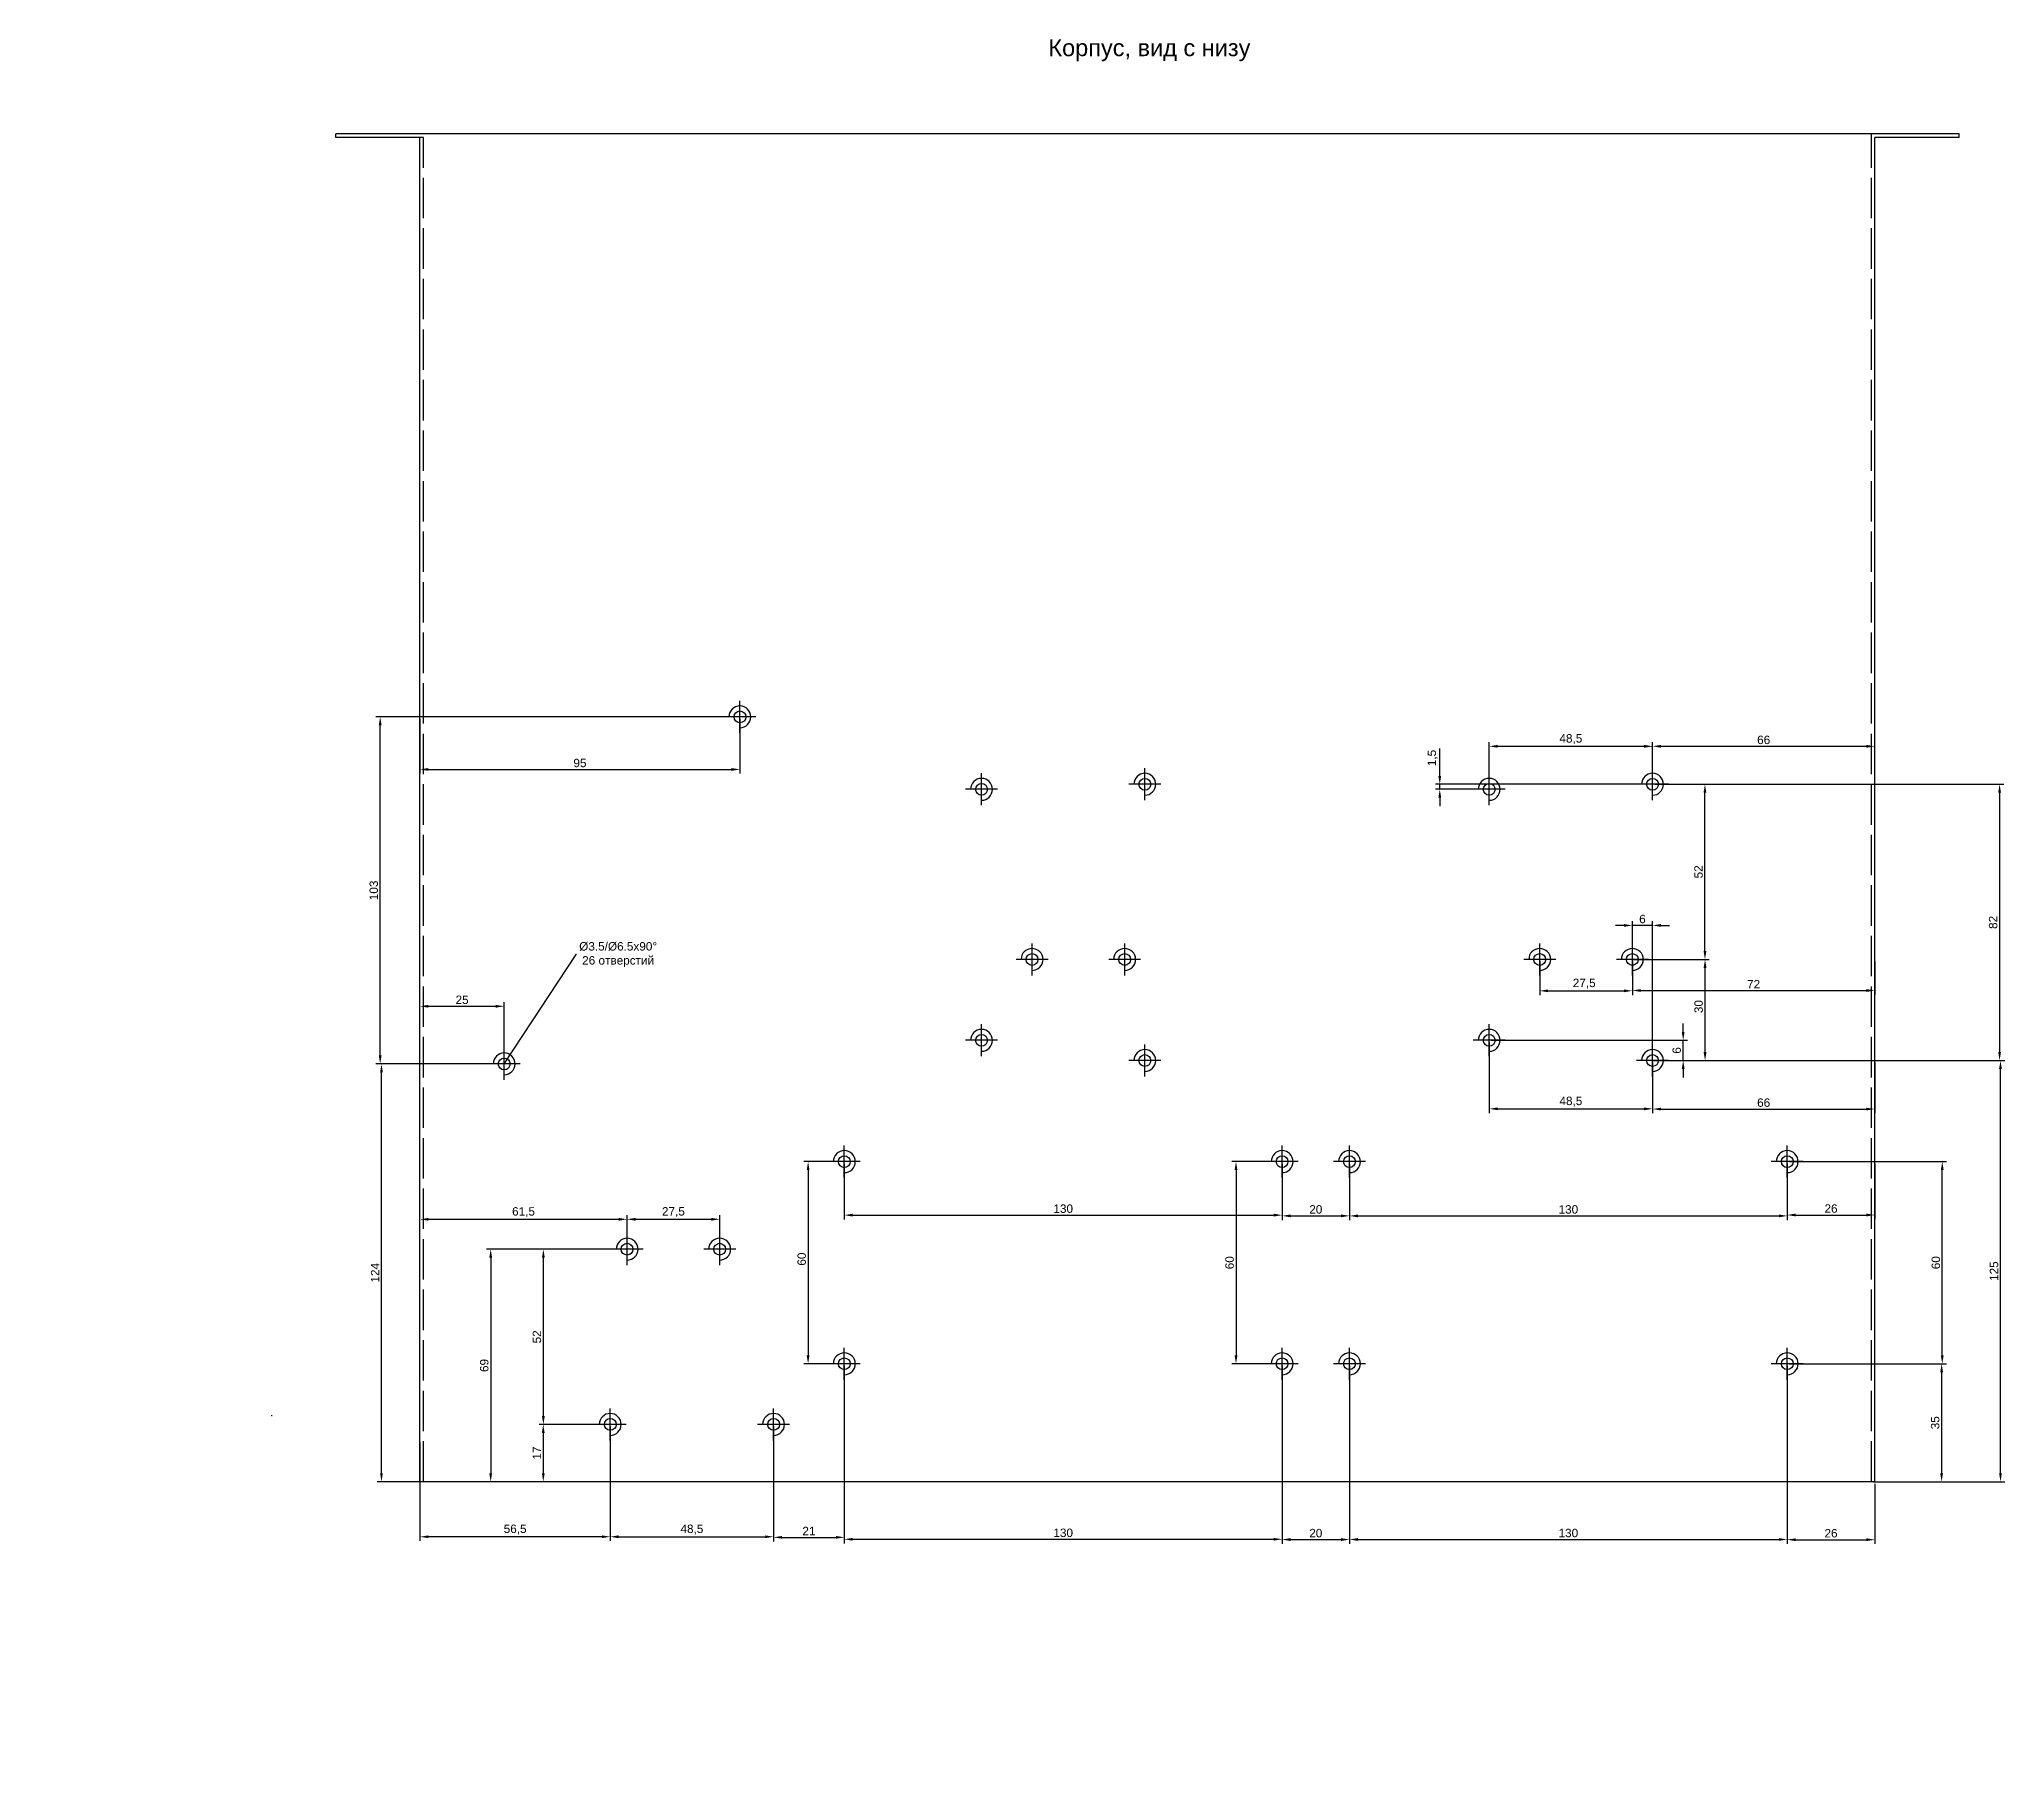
# Model space of a CAD drawing. Header units: millimetres. Extents: x 1397 to 3075, y -708 to 1076.
# Drawn here: x 1911 to 2495, y -178 to 335 of the extents above; entities that cross this region are included whole.
import ezdxf

# ---------------------------------------------------------------- set-up
doc = ezdxf.new("R2010")
doc.units = ezdxf.units.MM
doc.linetypes.add('ACAD_ISO02W100', pattern=[15, 12, -3])
doc.layers.add('Dim', color=210, linetype='Continuous')
doc.styles.get("Standard").update_dxf_attribs({"font": 'arial.ttf'})
doc.dimstyles.new('ISO-25', dxfattribs={"dimtxt": 2.5, "dimasz": 2.5, "dimexe": 1.25, "dimexo": 0.625, "dimtad": 1, "dimtxsty": 'Standard', "dimcen": 2.5, "dimadec": 0, "dimazin": 0, "dimtfac": 1, "dimtmove": 0, "dimatfit": 3, "dimfxl": 1, "dimarcsym": 0})
doc.dimstyles.get("Standard").update_dxf_attribs({"dimtxt": 0.18, "dimasz": 0.18, "dimexe": 0.18, "dimexo": 0.0625, "dimgap": 0.09, "dimtad": 0, "dimtih": 1, "dimtoh": 1, "dimdec": 4, "dimzin": 0, "dimdsep": 46, "dimtxsty": 'Standard', "dimcen": 0.09, "dimadec": 0, "dimazin": 0, "dimtfac": 1, "dimtdec": 4, "dimtofl": 0, "dimtmove": 0, "dimatfit": 3, "dimfxl": 1, "dimtolj": 1, "dimtzin": 0, "dimarcsym": 0})

msp = doc.modelspace()

# ---------------------------------------------------------------- texts
at = {"insert": (2210.59282, 334.98624), "char_height": 5, "attachment_point": 1}
msp.add_mtext_dynamic_manual_height_columns('Корпус, вид с низу', width=82.6438451, gutter_width=12.5, heights=[0], dxfattribs=at)

# ---------------------------------------------------------------- blocks, each defined once
blk = doc.blocks.new('*D174')
at = {"layer": 'Defpoints', "color": 0, "transparency": 16777216}
for p in [(2024, -80.86), (2080.5, -80.86), (2024, -109.45)]:
    blk.add_point(p, dxfattribs=at)
at = {"layer": 'Dim', "color": 0, "lineweight": -2, "transparency": 16777216}
for p, q in [((2024, -81.48), (2024, -110.7)), ((2080.5, -81.48), (2080.5, -110.7)), ((2078, -109.45), (2026.5, -109.45))]:
    blk.add_line(p, q, dxfattribs=at)
at = {"layer": 'Dim', "color": 0, "transparency": 16777216}
for points in [[(2026.5, -109.03), (2026.5, -109.86), (2024, -109.45)], [(2078, -109.03), (2078, -109.86), (2080.5, -109.45)]]:
    blk.add_solid(points, dxfattribs=at)
at = {"layer": 'Dim', "color": 0, "transparency": 16777216, "insert": (2052.25, -107.32), "char_height": 2.5, "attachment_point": 5}
blk.add_mtext('56,5', dxfattribs=at)
blk = doc.blocks.new('*D175')
at = {"layer": 'Defpoints', "color": 0, "transparency": 16777216}
for p in [(2080.5, -76.11), (2129, -76.11), (2129, -109.45)]:
    blk.add_point(p, dxfattribs=at)
at = {"layer": 'Dim', "color": 0, "lineweight": -2, "transparency": 16777216}
for p, q in [((2080.5, -76.73), (2080.5, -110.7)), ((2129, -76.73), (2129, -110.7)), ((2083, -109.45), (2126.5, -109.45))]:
    blk.add_line(p, q, dxfattribs=at)
at = {"layer": 'Dim', "color": 0, "transparency": 16777216}
for points in [[(2083, -109.03), (2083, -109.86), (2080.5, -109.45)], [(2126.5, -109.03), (2126.5, -109.86), (2129, -109.45)]]:
    blk.add_solid(points, dxfattribs=at)
at = {"layer": 'Dim', "color": 0, "transparency": 16777216, "insert": (2104.75, -107.32), "char_height": 2.5, "attachment_point": 5}
blk.add_mtext('48,5', dxfattribs=at)
blk = doc.blocks.new('*D176')
at = {"layer": 'Defpoints', "color": 0, "transparency": 16777216}
for p in [(2113, -15.22), (2085.5, -24.11), (2113, -24.11)]:
    blk.add_point(p, dxfattribs=at)
at = {"layer": 'Dim', "color": 0, "lineweight": -2, "transparency": 16777216}
for p, q in [((2085.5, -23.48), (2085.5, -13.97)), ((2088, -15.22), (2110.5, -15.22)), ((2113, -23.48), (2113, -13.97))]:
    blk.add_line(p, q, dxfattribs=at)
at = {"layer": 'Dim', "color": 0, "transparency": 16777216}
for points in [[(2088, -14.81), (2088, -15.64), (2085.5, -15.22)], [(2110.5, -14.81), (2110.5, -15.64), (2113, -15.22)]]:
    blk.add_solid(points, dxfattribs=at)
at = {"layer": 'Dim', "color": 0, "transparency": 16777216, "insert": (2099.25, -13.1), "char_height": 2.5, "attachment_point": 5}
blk.add_mtext('27,5', dxfattribs=at)
blk = doc.blocks.new('*D177')
at = {"layer": 'Defpoints', "color": 0, "transparency": 16777216}
for p in [(2080.5, -76.11), (2060.61, -93.11), (2080.5, -93.11)]:
    blk.add_point(p, dxfattribs=at)
at = {"layer": 'Dim', "color": 0, "lineweight": -2, "transparency": 16777216}
for p, q in [((2079.88, -76.11), (2059.36, -76.11)), ((2060.61, -78.61), (2060.61, -90.61)), ((2079.88, -93.11), (2059.36, -93.11))]:
    blk.add_line(p, q, dxfattribs=at)
at = {"layer": 'Dim', "color": 0, "transparency": 16777216}
for points in [[(2060.19, -78.61), (2061.02, -78.61), (2060.61, -76.11)], [(2060.19, -90.61), (2061.02, -90.61), (2060.61, -93.11)]]:
    blk.add_solid(points, dxfattribs=at)
at = {"layer": 'Dim', "color": 0, "transparency": 16777216, "insert": (2058.73, -84.61), "char_height": 2.5, "attachment_point": 5, "rotation": 90}
blk.add_mtext('17', dxfattribs=at)
blk = doc.blocks.new('*D178')
at = {"layer": 'Defpoints', "color": 0, "transparency": 16777216}
for p in [(2060.63, -24.11), (2085.5, -24.11), (2080.5, -76.11)]:
    blk.add_point(p, dxfattribs=at)
at = {"layer": 'Dim', "color": 0, "lineweight": -2, "transparency": 16777216}
for p, q in [((2084.88, -24.11), (2059.38, -24.11)), ((2060.63, -73.61), (2060.63, -26.61)), ((2079.88, -76.11), (2059.38, -76.11))]:
    blk.add_line(p, q, dxfattribs=at)
at = {"layer": 'Dim', "color": 0, "transparency": 16777216}
for points in [[(2060.22, -26.61), (2061.05, -26.61), (2060.63, -24.11)], [(2060.22, -73.61), (2061.05, -73.61), (2060.63, -76.11)]]:
    blk.add_solid(points, dxfattribs=at)
at = {"layer": 'Dim', "color": 0, "transparency": 16777216, "insert": (2058.73, -50.11), "char_height": 2.5, "attachment_point": 5, "rotation": 90}
blk.add_mtext('52', dxfattribs=at)
blk = doc.blocks.new('*D179')
at = {"layer": 'Defpoints', "color": 0, "transparency": 16777216}
for p in [(2024, -15.24), (2024, -24.11), (2085.5, -24.11)]:
    blk.add_point(p, dxfattribs=at)
at = {"layer": 'Dim', "color": 0, "lineweight": -2, "transparency": 16777216}
for p, q in [((2024, -23.48), (2024, -13.99)), ((2083, -15.24), (2026.5, -15.24)), ((2085.5, -23.48), (2085.5, -13.99))]:
    blk.add_line(p, q, dxfattribs=at)
at = {"layer": 'Dim', "color": 0, "transparency": 16777216}
for points in [[(2026.5, -14.82), (2026.5, -15.65), (2024, -15.24)], [(2083, -14.82), (2083, -15.65), (2085.5, -15.24)]]:
    blk.add_solid(points, dxfattribs=at)
at = {"layer": 'Dim', "color": 0, "transparency": 16777216, "insert": (2054.75, -13.11), "char_height": 2.5, "attachment_point": 5}
blk.add_mtext('61,5', dxfattribs=at)
blk = doc.blocks.new('*D180')
at = {"layer": 'Defpoints', "color": 0, "transparency": 16777216}
for p in [(2085.5, -24.11), (2045, -93.11), (2085.5, -93.11)]:
    blk.add_point(p, dxfattribs=at)
at = {"layer": 'Dim', "color": 0, "lineweight": -2, "transparency": 16777216}
for p, q in [((2084.88, -24.11), (2043.75, -24.11)), ((2045, -26.61), (2045, -90.61)), ((2084.88, -93.11), (2043.75, -93.11))]:
    blk.add_line(p, q, dxfattribs=at)
at = {"layer": 'Dim', "color": 0, "transparency": 16777216}
for points in [[(2044.58, -26.61), (2045.41, -26.61), (2045, -24.11)], [(2044.58, -90.61), (2045.41, -90.61), (2045, -93.11)]]:
    blk.add_solid(points, dxfattribs=at)
at = {"layer": 'Dim', "color": 0, "transparency": 16777216, "insert": (2043.09, -58.61), "char_height": 2.5, "attachment_point": 5, "rotation": 90}
blk.add_mtext('69', dxfattribs=at)
blk = doc.blocks.new('*D110')
at = {"layer": 'Defpoints', "color": 0, "transparency": 16777216}
for p in [(2049.01, 31.11), (1910.96, -177.98)]:
    blk.add_point(p, dxfattribs=at)
at = {"layer": 'Dim', "color": 0, "lineweight": -2, "transparency": 16777216}
for p, q in [((2070.28, 63.33), (2049.11, 31.26)), ((2070.46, 63.33), (2070.28, 63.33)), ((1979.89, -73.44), (1980.07, -73.44)), ((1979.98, -73.53), (1979.98, -73.35))]:
    blk.add_line(p, q, dxfattribs=at)
at = {"layer": 'Dim', "color": 0, "transparency": 16777216}
blk.add_solid([(2049.08, 31.27), (2049.13, 31.24), (2049.01, 31.11)], dxfattribs=at)
at = {"layer": 'Dim', "color": 0, "transparency": 16777216, "insert": (2082.84, 63.33), "char_height": 2.5, "attachment_point": 5}
blk.add_mtext('\\A1;%%C3.5/%%C6.5x90%%D\\P26 отверстий', dxfattribs=at)
blk = doc.blocks.new('*D309')
at = {"layer": 'Defpoints', "color": 0, "transparency": 16777216}
for p in [(2150, -58.11), (2129, -76.11), (2150, -109.62)]:
    blk.add_point(p, dxfattribs=at)
at = {"layer": 'Dim', "color": 0, "lineweight": -2, "transparency": 16777216}
for p, q in [((2150, -58.73), (2150, -110.87)), ((2129, -76.73), (2129, -110.87)), ((2131.5, -109.62), (2147.5, -109.62))]:
    blk.add_line(p, q, dxfattribs=at)
at = {"layer": 'Dim', "color": 0, "transparency": 16777216}
for points in [[(2131.5, -109.2), (2131.5, -110.03), (2129, -109.62)], [(2147.5, -109.2), (2147.5, -110.03), (2150, -109.62)]]:
    blk.add_solid(points, dxfattribs=at)
at = {"layer": 'Dim', "color": 0, "transparency": 16777216, "insert": (2139.5, -107.74), "char_height": 2.5, "attachment_point": 5}
blk.add_mtext('21', dxfattribs=at)
blk = doc.blocks.new('*D310')
at = {"layer": 'Defpoints', "color": 0, "transparency": 16777216}
for p in [(2150, -58.11), (2280, -58.11), (2280, -110.19)]:
    blk.add_point(p, dxfattribs=at)
at = {"layer": 'Dim', "color": 0, "lineweight": -2, "transparency": 16777216}
for p, q in [((2150, -58.73), (2150, -111.44)), ((2280, -58.73), (2280, -111.44)), ((2152.5, -110.19), (2277.5, -110.19))]:
    blk.add_line(p, q, dxfattribs=at)
at = {"layer": 'Dim', "color": 0, "transparency": 16777216}
for points in [[(2152.5, -109.78), (2152.5, -110.61), (2150, -110.19)], [(2277.5, -109.78), (2277.5, -110.61), (2280, -110.19)]]:
    blk.add_solid(points, dxfattribs=at)
at = {"layer": 'Dim', "color": 0, "transparency": 16777216, "insert": (2215, -108.29), "char_height": 2.5, "attachment_point": 5}
blk.add_mtext('130', dxfattribs=at)
blk = doc.blocks.new('*D311')
at = {"layer": 'Defpoints', "color": 0, "transparency": 16777216}
for p in [(2280, -58.11), (2300, -58.11), (2300, -110.28)]:
    blk.add_point(p, dxfattribs=at)
at = {"layer": 'Dim', "color": 0, "lineweight": -2, "transparency": 16777216}
for p, q in [((2280, -58.73), (2280, -111.53)), ((2300, -58.73), (2300, -111.53)), ((2282.5, -110.28), (2297.5, -110.28))]:
    blk.add_line(p, q, dxfattribs=at)
at = {"layer": 'Dim', "color": 0, "transparency": 16777216}
for points in [[(2282.5, -109.86), (2282.5, -110.7), (2280, -110.28)], [(2297.5, -109.86), (2297.5, -110.7), (2300, -110.28)]]:
    blk.add_solid(points, dxfattribs=at)
at = {"layer": 'Dim', "color": 0, "transparency": 16777216, "insert": (2290, -108.38), "char_height": 2.5, "attachment_point": 5}
blk.add_mtext('20', dxfattribs=at)
blk = doc.blocks.new('*D312')
at = {"layer": 'Defpoints', "color": 0, "transparency": 16777216}
for p in [(2300, -58.11), (2430, -58.11), (2430, -110.25)]:
    blk.add_point(p, dxfattribs=at)
at = {"layer": 'Dim', "color": 0, "lineweight": -2, "transparency": 16777216}
for p, q in [((2300, -58.73), (2300, -111.5)), ((2430, -58.73), (2430, -111.5)), ((2302.5, -110.25), (2427.5, -110.25))]:
    blk.add_line(p, q, dxfattribs=at)
at = {"layer": 'Dim', "color": 0, "transparency": 16777216}
for points in [[(2302.5, -109.84), (2302.5, -110.67), (2300, -110.25)], [(2427.5, -109.84), (2427.5, -110.67), (2430, -110.25)]]:
    blk.add_solid(points, dxfattribs=at)
at = {"layer": 'Dim', "color": 0, "transparency": 16777216, "insert": (2365, -108.35), "char_height": 2.5, "attachment_point": 5}
blk.add_mtext('130', dxfattribs=at)
blk = doc.blocks.new('*D313')
at = {"layer": 'Defpoints', "color": 0, "transparency": 16777216}
for p in [(2430, -58.11), (2456, -93.11), (2456, -110.32)]:
    blk.add_point(p, dxfattribs=at)
at = {"layer": 'Dim', "color": 0, "lineweight": -2, "transparency": 16777216}
for p, q in [((2430, -58.73), (2430, -111.57)), ((2456, -93.73), (2456, -111.57)), ((2432.5, -110.32), (2453.5, -110.32))]:
    blk.add_line(p, q, dxfattribs=at)
at = {"layer": 'Dim', "color": 0, "transparency": 16777216}
for points in [[(2432.5, -109.91), (2432.5, -110.74), (2430, -110.32)], [(2453.5, -109.91), (2453.5, -110.74), (2456, -110.32)]]:
    blk.add_solid(points, dxfattribs=at)
at = {"layer": 'Dim', "color": 0, "transparency": 16777216, "insert": (2443, -108.42), "char_height": 2.5, "attachment_point": 5}
blk.add_mtext('26', dxfattribs=at)
blk = doc.blocks.new('*D314')
at = {"layer": 'Defpoints', "color": 0, "transparency": 16777216}
for p in [(2430, 1.89), (2476.03, 1.89), (2430, -58.11)]:
    blk.add_point(p, dxfattribs=at)
at = {"layer": 'Dim', "color": 0, "lineweight": -2, "transparency": 16777216}
for p, q in [((2430.63, 1.89), (2477.28, 1.89)), ((2476.03, -55.61), (2476.03, -0.61)), ((2430.63, -58.11), (2477.28, -58.11))]:
    blk.add_line(p, q, dxfattribs=at)
at = {"layer": 'Dim', "color": 0, "transparency": 16777216}
for points in [[(2475.61, -0.61), (2476.45, -0.61), (2476.03, 1.89)], [(2475.61, -55.61), (2476.45, -55.61), (2476.03, -58.11)]]:
    blk.add_solid(points, dxfattribs=at)
at = {"layer": 'Dim', "color": 0, "transparency": 16777216, "insert": (2474.13, -28.11), "char_height": 2.5, "attachment_point": 5, "rotation": 90}
blk.add_mtext('60', dxfattribs=at)
blk = doc.blocks.new('*D315')
at = {"layer": 'Defpoints', "color": 0, "transparency": 16777216}
for p in [(2430, -58.11), (2455, -93.11), (2475.84, -93.11)]:
    blk.add_point(p, dxfattribs=at)
at = {"layer": 'Dim', "color": 0, "lineweight": -2, "transparency": 16777216}
for p, q in [((2430.63, -58.11), (2477.09, -58.11)), ((2475.84, -60.61), (2475.84, -90.61)), ((2455.63, -93.11), (2477.09, -93.11))]:
    blk.add_line(p, q, dxfattribs=at)
at = {"layer": 'Dim', "color": 0, "transparency": 16777216}
for points in [[(2475.42, -60.61), (2476.25, -60.61), (2475.84, -58.11)], [(2475.42, -90.61), (2476.25, -90.61), (2475.84, -93.11)]]:
    blk.add_solid(points, dxfattribs=at)
at = {"layer": 'Dim', "color": 0, "transparency": 16777216, "insert": (2473.93, -75.61), "char_height": 2.5, "attachment_point": 5, "rotation": 90}
blk.add_mtext('35', dxfattribs=at)
blk = doc.blocks.new('*D316')
at = {"layer": 'Defpoints', "color": 0, "transparency": 16777216}
for p in [(2150, 1.89), (2139.25, -58.11), (2150, -58.11)]:
    blk.add_point(p, dxfattribs=at)
at = {"layer": 'Dim', "color": 0, "lineweight": -2, "transparency": 16777216}
for p, q in [((2149.38, 1.89), (2138, 1.89)), ((2139.25, -0.61), (2139.25, -55.61)), ((2149.38, -58.11), (2138, -58.11))]:
    blk.add_line(p, q, dxfattribs=at)
at = {"layer": 'Dim', "color": 0, "transparency": 16777216}
for points in [[(2138.83, -0.61), (2139.66, -0.61), (2139.25, 1.89)], [(2138.83, -55.61), (2139.66, -55.61), (2139.25, -58.11)]]:
    blk.add_solid(points, dxfattribs=at)
at = {"layer": 'Dim', "color": 0, "transparency": 16777216, "insert": (2137.35, -27.04), "char_height": 2.5, "attachment_point": 5, "rotation": 90}
blk.add_mtext('60', dxfattribs=at)
blk = doc.blocks.new('*D317')
at = {"layer": 'Defpoints', "color": 0, "transparency": 16777216}
for p in [(2150, 1.89), (2280, 1.89), (2280, -13.99)]:
    blk.add_point(p, dxfattribs=at)
at = {"layer": 'Dim', "color": 0, "lineweight": -2, "transparency": 16777216}
for p, q in [((2150, 1.27), (2150, -15.24)), ((2280, 1.27), (2280, -15.24)), ((2152.5, -13.99), (2277.5, -13.99))]:
    blk.add_line(p, q, dxfattribs=at)
at = {"layer": 'Dim', "color": 0, "transparency": 16777216}
for points in [[(2152.5, -13.57), (2152.5, -14.41), (2150, -13.99)], [(2277.5, -13.57), (2277.5, -14.41), (2280, -13.99)]]:
    blk.add_solid(points, dxfattribs=at)
at = {"layer": 'Dim', "color": 0, "transparency": 16777216, "insert": (2215, -12.09), "char_height": 2.5, "attachment_point": 5}
blk.add_mtext('130', dxfattribs=at)
blk = doc.blocks.new('*D318')
at = {"layer": 'Defpoints', "color": 0, "transparency": 16777216}
for p in [(2280, 1.89), (2300, 1.89), (2300, -14.2)]:
    blk.add_point(p, dxfattribs=at)
at = {"layer": 'Dim', "color": 0, "lineweight": -2, "transparency": 16777216}
for p, q in [((2280, 1.27), (2280, -15.45)), ((2300, 1.27), (2300, -15.45)), ((2282.5, -14.2), (2297.5, -14.2))]:
    blk.add_line(p, q, dxfattribs=at)
at = {"layer": 'Dim', "color": 0, "transparency": 16777216}
for points in [[(2282.5, -13.79), (2282.5, -14.62), (2280, -14.2)], [(2297.5, -13.79), (2297.5, -14.62), (2300, -14.2)]]:
    blk.add_solid(points, dxfattribs=at)
at = {"layer": 'Dim', "color": 0, "transparency": 16777216, "insert": (2290, -12.3), "char_height": 2.5, "attachment_point": 5}
blk.add_mtext('20', dxfattribs=at)
blk = doc.blocks.new('*D319')
at = {"layer": 'Defpoints', "color": 0, "transparency": 16777216}
for p in [(2300, 1.89), (2430, 1.89), (2430, -14.22)]:
    blk.add_point(p, dxfattribs=at)
at = {"layer": 'Dim', "color": 0, "lineweight": -2, "transparency": 16777216}
for p, q in [((2300, 1.27), (2300, -15.47)), ((2430, 1.27), (2430, -15.47)), ((2302.5, -14.22), (2427.5, -14.22))]:
    blk.add_line(p, q, dxfattribs=at)
at = {"layer": 'Dim', "color": 0, "transparency": 16777216}
for points in [[(2302.5, -13.8), (2302.5, -14.63), (2300, -14.22)], [(2427.5, -13.8), (2427.5, -14.63), (2430, -14.22)]]:
    blk.add_solid(points, dxfattribs=at)
at = {"layer": 'Dim', "color": 0, "transparency": 16777216, "insert": (2365, -12.31), "char_height": 2.5, "attachment_point": 5}
blk.add_mtext('130', dxfattribs=at)
blk = doc.blocks.new('*D320')
at = {"layer": 'Defpoints', "color": 0, "transparency": 16777216}
for p in [(2430, 1.89), (2456, 1.89), (2456, -13.96)]:
    blk.add_point(p, dxfattribs=at)
at = {"layer": 'Dim', "color": 0, "lineweight": -2, "transparency": 16777216}
for p, q in [((2430, 1.27), (2430, -15.21)), ((2456, 1.27), (2456, -15.21)), ((2432.5, -13.96), (2453.5, -13.96))]:
    blk.add_line(p, q, dxfattribs=at)
at = {"layer": 'Dim', "color": 0, "transparency": 16777216}
for points in [[(2432.5, -13.54), (2432.5, -14.37), (2430, -13.96)], [(2453.5, -13.54), (2453.5, -14.37), (2456, -13.96)]]:
    blk.add_solid(points, dxfattribs=at)
at = {"layer": 'Dim', "color": 0, "transparency": 16777216, "insert": (2443, -12.05), "char_height": 2.5, "attachment_point": 5}
blk.add_mtext('26', dxfattribs=at)
blk = doc.blocks.new('*D321')
at = {"layer": 'Defpoints', "color": 0, "transparency": 16777216}
for p in [(2280, 1.89), (2266.31, -58.11), (2280, -58.11)]:
    blk.add_point(p, dxfattribs=at)
at = {"layer": 'Dim', "color": 0, "lineweight": -2, "transparency": 16777216}
for p, q in [((2279.38, 1.89), (2265.06, 1.89)), ((2266.31, -0.61), (2266.31, -55.61)), ((2279.38, -58.11), (2265.06, -58.11))]:
    blk.add_line(p, q, dxfattribs=at)
at = {"layer": 'Dim', "color": 0, "transparency": 16777216}
for points in [[(2265.9, -0.61), (2266.73, -0.61), (2266.31, 1.89)], [(2265.9, -55.61), (2266.73, -55.61), (2266.31, -58.11)]]:
    blk.add_solid(points, dxfattribs=at)
at = {"layer": 'Dim', "color": 0, "transparency": 16777216, "insert": (2264.41, -28.11), "char_height": 2.5, "attachment_point": 5, "rotation": 90}
blk.add_mtext('60', dxfattribs=at)
blk = doc.blocks.new('*D322')
at = {"layer": 'Defpoints', "color": 0, "transparency": 16777216}
for p in [(2012.57, 30.89), (2048.96, 30.89), (2025, -93.11)]:
    blk.add_point(p, dxfattribs=at)
at = {"layer": 'Dim', "color": 0, "lineweight": -2, "transparency": 16777216}
for p, q in [((2048.34, 30.89), (2011.32, 30.89)), ((2012.57, -90.61), (2012.57, 28.39)), ((2024.38, -93.11), (2011.32, -93.11))]:
    blk.add_line(p, q, dxfattribs=at)
at = {"layer": 'Dim', "color": 0, "transparency": 16777216}
for points in [[(2012.16, 28.39), (2012.99, 28.39), (2012.57, 30.89)], [(2012.16, -90.61), (2012.99, -90.61), (2012.57, -93.11)]]:
    blk.add_solid(points, dxfattribs=at)
at = {"layer": 'Dim', "color": 0, "transparency": 16777216, "insert": (2010.69, -31.11), "char_height": 2.5, "attachment_point": 5, "rotation": 90}
blk.add_mtext('124', dxfattribs=at)
blk = doc.blocks.new('*D323')
at = {"layer": 'Defpoints', "color": 0, "transparency": 16777216}
for p in [(2012.18, 133.89), (2119, 133.89), (2049, 30.89)]:
    blk.add_point(p, dxfattribs=at)
at = {"layer": 'Dim', "color": 0, "lineweight": -2, "transparency": 16777216}
for p, q in [((2118.38, 133.89), (2010.93, 133.89)), ((2012.18, 33.39), (2012.18, 131.39)), ((2048.38, 30.89), (2010.93, 30.89))]:
    blk.add_line(p, q, dxfattribs=at)
at = {"layer": 'Dim', "color": 0, "transparency": 16777216}
for points in [[(2011.77, 131.39), (2012.6, 131.39), (2012.18, 133.89)], [(2011.77, 33.39), (2012.6, 33.39), (2012.18, 30.89)]]:
    blk.add_solid(points, dxfattribs=at)
at = {"layer": 'Dim', "color": 0, "transparency": 16777216, "insert": (2010.28, 82.39), "char_height": 2.5, "attachment_point": 5, "rotation": 90}
blk.add_mtext('103', dxfattribs=at)
blk = doc.blocks.new('*D324')
at = {"layer": 'Defpoints', "color": 0, "transparency": 16777216}
for p in [(2049, 48), (2024, 30.89), (2049, 30.89)]:
    blk.add_point(p, dxfattribs=at)
at = {"layer": 'Dim', "color": 0, "lineweight": -2, "transparency": 16777216}
for p, q in [((2024, 31.52), (2024, 49.25)), ((2026.5, 48), (2046.5, 48)), ((2049, 31.52), (2049, 49.25))]:
    blk.add_line(p, q, dxfattribs=at)
at = {"layer": 'Dim', "color": 0, "transparency": 16777216}
for points in [[(2026.5, 48.41), (2026.5, 47.58), (2024, 48)], [(2046.5, 48.41), (2046.5, 47.58), (2049, 48)]]:
    blk.add_solid(points, dxfattribs=at)
at = {"layer": 'Dim', "color": 0, "transparency": 16777216, "insert": (2036.5, 49.9), "char_height": 2.5, "attachment_point": 5}
blk.add_mtext('25', dxfattribs=at)
blk = doc.blocks.new('*D325')
at = {"layer": 'Defpoints', "color": 0, "transparency": 16777216}
for p in [(2024, 133.89), (2119, 133.89), (2119, 118.29)]:
    blk.add_point(p, dxfattribs=at)
at = {"layer": 'Dim', "color": 0, "lineweight": -2, "transparency": 16777216}
for p, q in [((2024, 133.27), (2024, 117.04)), ((2119, 133.27), (2119, 117.04)), ((2026.5, 118.29), (2116.5, 118.29))]:
    blk.add_line(p, q, dxfattribs=at)
at = {"layer": 'Dim', "color": 0, "transparency": 16777216}
for points in [[(2026.5, 118.7), (2026.5, 117.87), (2024, 118.29)], [(2116.5, 118.7), (2116.5, 117.87), (2119, 118.29)]]:
    blk.add_solid(points, dxfattribs=at)
at = {"layer": 'Dim', "color": 0, "transparency": 16777216, "insert": (2071.5, 120.19), "char_height": 2.5, "attachment_point": 5}
blk.add_mtext('95', dxfattribs=at)
blk = doc.blocks.new('*D326')
at = {"layer": 'Defpoints', "color": 0, "transparency": 16777216}
for p in [(2390, 31.89), (2493.32, 31.89), (2456, -93.11)]:
    blk.add_point(p, dxfattribs=at)
at = {"layer": 'Dim', "color": 0, "lineweight": -2, "transparency": 16777216}
for p, q in [((2390.63, 31.89), (2494.57, 31.89)), ((2493.32, -90.61), (2493.32, 29.39)), ((2456.63, -93.11), (2494.57, -93.11))]:
    blk.add_line(p, q, dxfattribs=at)
at = {"layer": 'Dim', "color": 0, "transparency": 16777216}
for points in [[(2492.9, 29.39), (2493.73, 29.39), (2493.32, 31.89)], [(2492.9, -90.61), (2493.73, -90.61), (2493.32, -93.11)]]:
    blk.add_solid(points, dxfattribs=at)
at = {"layer": 'Dim', "color": 0, "transparency": 16777216, "insert": (2491.41, -30.61), "char_height": 2.5, "attachment_point": 5, "rotation": 90}
blk.add_mtext('125', dxfattribs=at)
blk = doc.blocks.new('*D327')
at = {"layer": 'Defpoints', "color": 0, "transparency": 16777216}
for p in [(2341.5, 37.89), (2399.1, 37.89), (2389.25, 31.89)]:
    blk.add_point(p, dxfattribs=at)
at = {"layer": 'Dim', "color": 0, "lineweight": -2, "transparency": 16777216}
for p, q in [((2399.1, 40.39), (2399.1, 42.89)), ((2342.13, 37.89), (2400.35, 37.89)), ((2399.1, 31.89), (2399.1, 37.89)), ((2389.88, 31.89), (2400.35, 31.89)), ((2399.1, 29.39), (2399.1, 26.89))]:
    blk.add_line(p, q, dxfattribs=at)
at = {"layer": 'Dim', "color": 0, "transparency": 16777216}
for points in [[(2398.68, 40.39), (2399.51, 40.39), (2399.1, 37.89)], [(2398.68, 29.39), (2399.51, 29.39), (2399.1, 31.89)]]:
    blk.add_solid(points, dxfattribs=at)
at = {"layer": 'Dim', "color": 0, "transparency": 16777216, "insert": (2397.19, 34.89), "char_height": 2.5, "attachment_point": 5, "rotation": 90}
blk.add_mtext('6', dxfattribs=at)
blk = doc.blocks.new('*D329')
at = {"layer": 'Defpoints', "color": 0, "transparency": 16777216}
for p in [(2341.5, 37.89), (2390, 31.89), (2390, 17.56)]:
    blk.add_point(p, dxfattribs=at)
at = {"layer": 'Dim', "color": 0, "lineweight": -2, "transparency": 16777216}
for p, q in [((2341.5, 37.27), (2341.5, 16.31)), ((2390, 31.27), (2390, 16.31)), ((2344, 17.56), (2387.5, 17.56))]:
    blk.add_line(p, q, dxfattribs=at)
at = {"layer": 'Dim', "color": 0, "transparency": 16777216}
for points in [[(2344, 17.97), (2344, 17.14), (2341.5, 17.56)], [(2387.5, 17.97), (2387.5, 17.14), (2390, 17.56)]]:
    blk.add_solid(points, dxfattribs=at)
at = {"layer": 'Dim', "color": 0, "transparency": 16777216, "insert": (2365.75, 19.68), "char_height": 2.5, "attachment_point": 5}
blk.add_mtext('48,5', dxfattribs=at)
blk = doc.blocks.new('*D330')
at = {"layer": 'Defpoints', "color": 0, "transparency": 16777216}
for p in [(2356.5, 61.89), (2384, 61.89), (2384, 52.58)]:
    blk.add_point(p, dxfattribs=at)
at = {"layer": 'Dim', "color": 0, "lineweight": -2, "transparency": 16777216}
for p, q in [((2356.5, 61.27), (2356.5, 51.33)), ((2384, 61.27), (2384, 51.33)), ((2359, 52.58), (2381.5, 52.58))]:
    blk.add_line(p, q, dxfattribs=at)
at = {"layer": 'Dim', "color": 0, "transparency": 16777216}
for points in [[(2359, 52.99), (2359, 52.16), (2356.5, 52.58)], [(2381.5, 52.99), (2381.5, 52.16), (2384, 52.58)]]:
    blk.add_solid(points, dxfattribs=at)
at = {"layer": 'Dim', "color": 0, "transparency": 16777216, "insert": (2369.71, 54.7), "char_height": 2.5, "attachment_point": 5}
blk.add_mtext('27,5', dxfattribs=at)
blk = doc.blocks.new('*D331')
at = {"layer": 'Defpoints', "color": 0, "transparency": 16777216}
for p in [(2390, 31.89), (2456, 31.89), (2456, 17.49)]:
    blk.add_point(p, dxfattribs=at)
at = {"layer": 'Dim', "color": 0, "lineweight": -2, "transparency": 16777216}
for p, q in [((2390, 31.27), (2390, 16.24)), ((2456, 31.27), (2456, 16.24)), ((2392.5, 17.49), (2453.5, 17.49))]:
    blk.add_line(p, q, dxfattribs=at)
at = {"layer": 'Dim', "color": 0, "transparency": 16777216}
for points in [[(2392.5, 17.91), (2392.5, 17.08), (2390, 17.49)], [(2453.5, 17.91), (2453.5, 17.08), (2456, 17.49)]]:
    blk.add_solid(points, dxfattribs=at)
at = {"layer": 'Dim', "color": 0, "transparency": 16777216, "insert": (2423, 19.39), "char_height": 2.5, "attachment_point": 5}
blk.add_mtext('66', dxfattribs=at)
blk = doc.blocks.new('*D332')
at = {"layer": 'Defpoints', "color": 0, "transparency": 16777216}
for p in [(2383.25, 61.89), (2405.59, 61.89), (2389.25, 31.89)]:
    blk.add_point(p, dxfattribs=at)
at = {"layer": 'Dim', "color": 0, "lineweight": -2, "transparency": 16777216}
for p, q in [((2383.88, 61.89), (2406.84, 61.89)), ((2405.59, 34.39), (2405.59, 59.39)), ((2389.88, 31.89), (2406.84, 31.89))]:
    blk.add_line(p, q, dxfattribs=at)
at = {"layer": 'Dim', "color": 0, "transparency": 16777216}
for points in [[(2405.17, 59.39), (2406.01, 59.39), (2405.59, 61.89)], [(2405.17, 34.39), (2406.01, 34.39), (2405.59, 31.89)]]:
    blk.add_solid(points, dxfattribs=at)
at = {"layer": 'Dim', "color": 0, "transparency": 16777216, "insert": (2403.69, 47.9), "char_height": 2.5, "attachment_point": 5, "rotation": 90}
blk.add_mtext('30', dxfattribs=at)
blk = doc.blocks.new('*D333')
at = {"layer": 'Defpoints', "color": 0, "transparency": 16777216}
for p in [(2390, 113.89), (2405.56, 113.89), (2383.25, 61.89)]:
    blk.add_point(p, dxfattribs=at)
at = {"layer": 'Dim', "color": 0, "lineweight": -2, "transparency": 16777216}
for p, q in [((2390.63, 113.89), (2406.81, 113.89)), ((2405.56, 64.39), (2405.56, 111.39)), ((2383.88, 61.89), (2406.81, 61.89))]:
    blk.add_line(p, q, dxfattribs=at)
at = {"layer": 'Dim', "color": 0, "transparency": 16777216}
for points in [[(2405.14, 111.39), (2405.98, 111.39), (2405.56, 113.89)], [(2405.14, 64.39), (2405.98, 64.39), (2405.56, 61.89)]]:
    blk.add_solid(points, dxfattribs=at)
at = {"layer": 'Dim', "color": 0, "transparency": 16777216, "insert": (2403.66, 87.89), "char_height": 2.5, "attachment_point": 5, "rotation": 90}
blk.add_mtext('52', dxfattribs=at)
blk = doc.blocks.new('*D334')
at = {"layer": 'Defpoints', "color": 0, "transparency": 16777216}
for p in [(2384, 61.89), (2456, 61.89), (2456, 52.68)]:
    blk.add_point(p, dxfattribs=at)
at = {"layer": 'Dim', "color": 0, "lineweight": -2, "transparency": 16777216}
for p, q in [((2384, 61.27), (2384, 51.43)), ((2456, 61.27), (2456, 51.43)), ((2386.5, 52.68), (2453.5, 52.68))]:
    blk.add_line(p, q, dxfattribs=at)
at = {"layer": 'Dim', "color": 0, "transparency": 16777216}
for points in [[(2386.5, 53.1), (2386.5, 52.26), (2384, 52.68)], [(2453.5, 53.1), (2453.5, 52.26), (2456, 52.68)]]:
    blk.add_solid(points, dxfattribs=at)
at = {"layer": 'Dim', "color": 0, "transparency": 16777216, "insert": (2420, 54.56), "char_height": 2.5, "attachment_point": 5}
blk.add_mtext('72', dxfattribs=at)
blk = doc.blocks.new('*D335')
at = {"layer": 'Defpoints', "color": 0, "transparency": 16777216}
for p in [(2456, 125.15), (2390, 113.89), (2456, 113.89)]:
    blk.add_point(p, dxfattribs=at)
at = {"layer": 'Dim', "color": 0, "lineweight": -2, "transparency": 16777216}
for p, q in [((2390, 114.52), (2390, 126.4)), ((2392.5, 125.15), (2453.5, 125.15)), ((2456, 114.52), (2456, 126.4))]:
    blk.add_line(p, q, dxfattribs=at)
at = {"layer": 'Dim', "color": 0, "transparency": 16777216}
for points in [[(2392.5, 125.57), (2392.5, 124.73), (2390, 125.15)], [(2453.5, 125.57), (2453.5, 124.73), (2456, 125.15)]]:
    blk.add_solid(points, dxfattribs=at)
at = {"layer": 'Dim', "color": 0, "transparency": 16777216, "insert": (2423, 127.05), "char_height": 2.5, "attachment_point": 5}
blk.add_mtext('66', dxfattribs=at)
blk = doc.blocks.new('*D336')
at = {"layer": 'Defpoints', "color": 0, "transparency": 16777216}
for p in [(2390, 125.15), (2341.5, 112.39), (2390, 113.89)]:
    blk.add_point(p, dxfattribs=at)
at = {"layer": 'Dim', "color": 0, "lineweight": -2, "transparency": 16777216}
for p, q in [((2341.5, 113.02), (2341.5, 126.4)), ((2344, 125.15), (2387.5, 125.15)), ((2390, 114.52), (2390, 126.4))]:
    blk.add_line(p, q, dxfattribs=at)
at = {"layer": 'Dim', "color": 0, "transparency": 16777216}
for points in [[(2344, 125.57), (2344, 124.73), (2341.5, 125.15)], [(2387.5, 125.57), (2387.5, 124.73), (2390, 125.15)]]:
    blk.add_solid(points, dxfattribs=at)
at = {"layer": 'Dim', "color": 0, "transparency": 16777216, "insert": (2365.75, 127.28), "char_height": 2.5, "attachment_point": 5}
blk.add_mtext('48,5', dxfattribs=at)
blk = doc.blocks.new('*D337')
at = {"layer": 'Defpoints', "color": 0, "transparency": 16777216}
for p in [(2326.82, 113.89), (2341.5, 112.39), (2390, 113.89)]:
    blk.add_point(p, dxfattribs=at)
at = {"layer": 'Dim', "color": 0, "lineweight": -2, "transparency": 16777216}
for p, q in [((2326.82, 116.39), (2326.82, 124.48)), ((2389.38, 113.89), (2325.57, 113.89)), ((2340.88, 112.39), (2325.57, 112.39)), ((2326.82, 112.39), (2326.82, 113.89)), ((2326.82, 109.89), (2326.82, 107.39))]:
    blk.add_line(p, q, dxfattribs=at)
at = {"layer": 'Dim', "color": 0, "transparency": 16777216}
for points in [[(2326.4, 116.39), (2327.23, 116.39), (2326.82, 113.89)], [(2326.4, 109.89), (2327.23, 109.89), (2326.82, 112.39)]]:
    blk.add_solid(points, dxfattribs=at)
at = {"layer": 'Dim', "color": 0, "transparency": 16777216, "insert": (2324.69, 121.69), "char_height": 2.5, "attachment_point": 5, "rotation": 90}
blk.add_mtext('1,5', dxfattribs=at)
blk = doc.blocks.new('*D338')
at = {"layer": 'Defpoints', "color": 0, "transparency": 16777216}
for p in [(2390, 113.89), (2390, 31.89), (2493.05, 31.89)]:
    blk.add_point(p, dxfattribs=at)
at = {"layer": 'Dim', "color": 0, "lineweight": -2, "transparency": 16777216}
for p, q in [((2390.63, 113.89), (2494.3, 113.89)), ((2493.05, 111.39), (2493.05, 34.39)), ((2390.63, 31.89), (2494.3, 31.89))]:
    blk.add_line(p, q, dxfattribs=at)
at = {"layer": 'Dim', "color": 0, "transparency": 16777216}
for points in [[(2492.63, 111.39), (2493.47, 111.39), (2493.05, 113.89)], [(2492.63, 34.39), (2493.47, 34.39), (2493.05, 31.89)]]:
    blk.add_solid(points, dxfattribs=at)
at = {"layer": 'Dim', "color": 0, "transparency": 16777216, "insert": (2491.15, 72.89), "char_height": 2.5, "attachment_point": 5, "rotation": 90}
blk.add_mtext('82', dxfattribs=at)
blk = doc.blocks.new('*D386')
at = {"layer": 'Defpoints', "color": 0, "transparency": 16777216}
for p in [(2384, 71.99), (2384, 61.89), (2390, 31.89)]:
    blk.add_point(p, dxfattribs=at)
at = {"layer": 'Dim', "color": 0, "lineweight": -2, "transparency": 16777216}
for p, q in [((2381.5, 71.99), (2379, 71.99)), ((2384, 62.52), (2384, 73.24)), ((2390, 71.99), (2384, 71.99)), ((2390, 32.52), (2390, 73.24)), ((2392.5, 71.99), (2395, 71.99))]:
    blk.add_line(p, q, dxfattribs=at)
at = {"layer": 'Dim', "color": 0, "transparency": 16777216}
for points in [[(2381.5, 72.41), (2381.5, 71.57), (2384, 71.99)], [(2392.5, 72.41), (2392.5, 71.57), (2390, 71.99)]]:
    blk.add_solid(points, dxfattribs=at)
at = {"layer": 'Dim', "color": 0, "transparency": 16777216, "insert": (2387, 73.89), "char_height": 2.5, "attachment_point": 5}
blk.add_mtext('6', dxfattribs=at)

# ---------------------------------------------------------------- dimensions: what is measured, and where the dimension line sits
at = {"layer": 'Dim'}
for base, p1, p2, picture, middle in [((2012.18416, 133.89425), (2049, 30.89425), (2119, 133.89425), '*D323', (2010.28187, 82.39425)), ((2326.81747, 113.89425), (2341.5, 112.39425), (2390, 113.89425), '*D337', (2324.69008, 121.68671)), ((2493.05095, 31.89425), (2390, 113.89425), (2390, 31.89425), '*D338', (2491.14952, 72.89425)), ((2012.57344, 30.89425), (2025, -93.10575), (2048.96404, 30.89425), '*D322', (2010.69332, -31.10575)), ((2493.31565, 31.89425), (2456, -93.10575), (2390, 31.89425), '*D326', (2491.41421, -30.60575)), ((2266.31476, -58.10575), (2280, 1.89425), (2280, -58.10575), '*D321', (2264.41333, -28.10575)), ((2476.02932, 1.89425), (2430, -58.10575), (2430, 1.89425), '*D314', (2474.12789, -28.10575)), ((2044.99634, -93.10575), (2085.5, -24.10575), (2085.5, -93.10575), '*D180', (2043.0949, -58.60575)), ((2060.63261, -24.10575), (2080.5, -76.10575), (2085.5, -24.10575), '*D178', (2058.73117, -50.10575)), ((2475.83623, -93.10575), (2430, -58.10575), (2455, -93.10575), '*D315', (2473.93394, -75.60575)), ((2060.60611, -93.10575), (2080.5, -76.10575), (2080.5, -93.10575), '*D177', (2058.72599, -84.60575))]:
    dim = msp.add_linear_dim(base=base, p1=p1, p2=p2, angle=90, dimstyle='ISO-25', dxfattribs=at)
    dim.commit()
    dim.dimension.update_dxf_attribs({"geometry": picture, "text_midpoint": middle})
for base, p1, p2, picture, middle in [((2119, 118.28715), (2024, 133.89425), (2119, 133.89425), '*D325', (2071.5, 120.18858)), ((2390, 125.15127), (2341.5, 112.39425), (2390, 113.89425), '*D336', (2365.75, 127.27866)), ((2456, 125.15127), (2390, 113.89425), (2456, 113.89425), '*D335', (2423, 127.0527)), ((2384, 71.99129), (2390, 31.89425), (2384, 61.89425), '*D386', (2387, 73.89273)), ((2456, 52.67891), (2384, 61.89425), (2456, 61.89425), '*D334', (2420, 54.55902)), ((2049, 47.99584), (2024, 30.89425), (2049, 30.89425), '*D324', (2036.5, 49.89727)), ((2390, 17.55506), (2341.5, 37.89425), (2390, 31.89425), '*D329', (2365.75, 19.68245)), ((2456, 17.49346), (2390, 31.89425), (2456, 31.89425), '*D331', (2423, 19.39489)), ((2280, -13.9894), (2150, 1.89425), (2280, 1.89425), '*D317', (2215, -12.08712)), ((2300, -14.20194), (2280, 1.89425), (2300, 1.89425), '*D318', (2290, -12.30051)), ((2430, -14.21691), (2300, 1.89425), (2430, 1.89425), '*D319', (2365, -12.31462)), ((2456, -13.955), (2430, 1.89425), (2456, 1.89425), '*D320', (2443, -12.05357)), ((2024, -15.23556), (2085.5, -24.10575), (2024, -24.10575), '*D179', (2054.75, -13.10817)), ((2113, -15.22295), (2085.5, -24.10575), (2113, -24.10575), '*D176', (2099.25, -13.09556)), ((2150, -109.61792), (2129, -76.10575), (2150, -58.10575), '*D309', (2139.5, -107.73781)), ((2280, -110.19485), (2150, -58.10575), (2280, -58.10575), '*D310', (2215, -108.29257)), ((2300, -110.28071), (2280, -58.10575), (2300, -58.10575), '*D311', (2290, -108.37927)), ((2430, -110.25377), (2300, -58.10575), (2430, -58.10575), '*D312', (2365, -108.35148)), ((2456, -110.32233), (2430, -58.10575), (2456, -93.10575), '*D313', (2443, -108.4209)), ((2024, -109.44753), (2080.5, -80.85575), (2024, -80.85575), '*D174', (2052.25, -107.32015)), ((2129, -109.44753), (2080.5, -76.10575), (2129, -76.10575), '*D175', (2104.75, -107.32015))]:
    dim = msp.add_linear_dim(base=base, p1=p1, p2=p2, dimstyle='ISO-25', dxfattribs=at)
    dim.commit()
    dim.dimension.update_dxf_attribs({"geometry": picture, "text_midpoint": middle})
for base, p1, p2, picture, middle in [((2405.55935, 113.89425), (2383.25, 61.89425), (2390, 113.89425), '*D333', (2405.55935, 87.89425)), ((2405.58958, 61.89425), (2389.25, 31.89425), (2383.25, 61.89425), '*D332', (2405.58958, 47.89657)), ((2399.09632, 37.89425), (2389.25, 31.89425), (2341.5, 37.89425), '*D327', (2399.09632, 34.89425)), ((2139.24673, -58.10575), (2150, 1.89425), (2150, -58.10575), '*D316', (2139.24673, -27.03907))]:
    dim = msp.add_linear_dim(base=base, p1=p1, p2=p2, angle=90, dimstyle='ISO-25', dxfattribs=at)
    dim.commit()
    dim.dimension.update_dxf_attribs({"geometry": picture, "text_midpoint": middle, "dimtype": 160})
dim = msp.add_diameter_dim_2p(p1=(1910.96156, -177.98353), p2=(2049.00693, 31.10542), text='%%C3.5/%%C6.5x90%%D\\P26 отверстий', dimstyle='Standard', override={"dimtxt": 2.5, "dimgap": 1, "dimdec": 1}, dxfattribs=at)
dim.commit()
dim.dimension.update_dxf_attribs({"geometry": '*D110', "text_midpoint": (2082.84405, 63.32672), "dimtype": 163})
dim = msp.add_linear_dim(base=(2384, 52.57531), p1=(2356.5, 61.89425), p2=(2384, 61.89425), dimstyle='ISO-25', dxfattribs=at)
dim.commit()
dim.dimension.update_dxf_attribs({"geometry": '*D330', "text_midpoint": (2369.71221, 52.57531), "dimtype": 160})

# ---------------------------------------------------------------- linework, layer by layer
for p, q in [((2481, 306.89425), (1999, 306.89425)), ((1999, 305.89425), (1999, 306.89425)), ((2025, 305.89425), (1999, 305.89425)), ((2024, -93.10575), (2024, 305.89425)), ((2481, 305.89425), (2456, 305.89425)), ((2456, -93.10575), (2456, 305.89425)), ((2481, 305.89425), (2481, 306.89425)), ((2119, 129.14425), (2119, 138.64425)), ((2123.75, 133.89425), (2114.25, 133.89425)), ((2190.75, 107.64425), (2190.75, 117.14425)), ((2239.25, 109.14425), (2239.25, 118.64425)), ((2341.5, 107.64425), (2341.5, 117.14425)), ((2390, 109.14425), (2390, 118.64425)), ((2195.5, 112.39425), (2186, 112.39425)), ((2244, 113.89425), (2234.5, 113.89425)), ((2346.25, 112.39425), (2336.75, 112.39425)), ((2394.75, 113.89425), (2385.25, 113.89425)), ((2205.75, 57.14425), (2205.75, 66.64425)), ((2233.25, 57.14425), (2233.25, 66.64425)), ((2356.5, 57.14425), (2356.5, 66.64425)), ((2384, 57.14425), (2384, 66.64425)), ((2210.5, 61.89425), (2201, 61.89425)), ((2238, 61.89425), (2228.5, 61.89425)), ((2361.25, 61.89425), (2351.75, 61.89425)), ((2388.75, 61.89425), (2379.25, 61.89425)), ((2190.75, 33.14425), (2190.75, 42.64425)), ((2341.5, 33.14425), (2341.5, 42.64425)), ((2049, 26.14425), (2049, 35.64425)), ((2195.5, 37.89425), (2186, 37.89425)), ((2239.25, 27.14425), (2239.25, 36.64425)), ((2346.25, 37.89425), (2336.75, 37.89425)), ((2390, 27.14425), (2390, 36.64425)), ((2053.75, 30.89425), (2044.25, 30.89425)), ((2244, 31.89425), (2234.5, 31.89425)), ((2394.75, 31.89425), (2385.25, 31.89425)), ((2150, -2.85575), (2150, 6.64425)), ((2280, -2.85575), (2280, 6.64425)), ((2300, -2.85575), (2300, 6.64425)), ((2430, -2.85575), (2430, 6.64425)), ((2154.75, 1.89425), (2145.25, 1.89425)), ((2284.75, 1.89425), (2275.25, 1.89425)), ((2304.75, 1.89425), (2295.25, 1.89425)), ((2434.75, 1.89425), (2425.25, 1.89425)), ((2085.5, -28.85575), (2085.5, -19.35575)), ((2113, -28.85575), (2113, -19.35575)), ((2090.25, -24.10575), (2080.75, -24.10575)), ((2117.75, -24.10575), (2108.25, -24.10575)), ((2154.75, -58.10575), (2145.25, -58.10575)), ((2150, -62.85575), (2150, -53.35575)), ((2284.75, -58.10575), (2275.25, -58.10575)), ((2280, -62.85575), (2280, -53.35575)), ((2304.75, -58.10575), (2295.25, -58.10575)), ((2300, -62.85575), (2300, -53.35575)), ((2434.75, -58.10575), (2425.25, -58.10575)), ((2430, -62.85575), (2430, -53.35575)), ((2080.5, -80.85575), (2080.5, -71.35575)), ((2129, -80.85575), (2129, -71.35575)), ((2085.25, -76.10575), (2075.75, -76.10575)), ((2133.75, -76.10575), (2124.25, -76.10575)), ((2456, -93.10575), (2024, -93.10575))]:
    msp.add_line(p, q)
at = {"linetype": 'ACAD_ISO02W100'}
for p, q in [((2025, -93.10575), (2025, 305.89425)), ((2455, -93.10575), (2455, 306.89425))]:
    msp.add_line(p, q, dxfattribs=at)
for centre in [(2119, 133.89425), (2190.75, 112.39425), (2239.25, 113.89425), (2341.5, 112.39425), (2390, 113.89425), (2205.75, 61.89425), (2233.25, 61.89425), (2356.5, 61.89425), (2384, 61.89425), (2190.75, 37.89425), (2341.5, 37.89425), (2049, 30.89425), (2239.25, 31.89425), (2390, 31.89425), (2150, 1.89425), (2280, 1.89425), (2300, 1.89425), (2430, 1.89425), (2085.5, -24.10575), (2113, -24.10575), (2150, -58.10575), (2280, -58.10575), (2300, -58.10575), (2430, -58.10575), (2080.5, -76.10575), (2129, -76.10575)]:
    msp.add_circle(centre, 1.75)
for centre in [(2119, 133.89425), (2239.25, 113.89425), (2390, 113.89425), (2190.75, 112.39425), (2341.5, 112.39425), (2205.75, 61.89425), (2233.25, 61.89425), (2356.5, 61.89425), (2384, 61.89425), (2190.75, 37.89425), (2341.5, 37.89425), (2239.25, 31.89425), (2390, 31.89425), (2049, 30.89425), (2150, 1.89425), (2280, 1.89425), (2300, 1.89425), (2430, 1.89425), (2085.5, -24.10575), (2113, -24.10575), (2150, -58.10575), (2280, -58.10575), (2300, -58.10575), (2430, -58.10575), (2080.5, -76.10575), (2129, -76.10575)]:
    msp.add_arc(centre, 3.25, 270, 180)

msp.set_redraw_order([(e.dxf.handle, doc.entitydb.next_handle()) for e in msp.query("TEXT MTEXT ATTDEF DIMENSION ARC_DIMENSION")])  # texts and dimensions are drawn at this point

doc.saveas('drawing.dxf')
